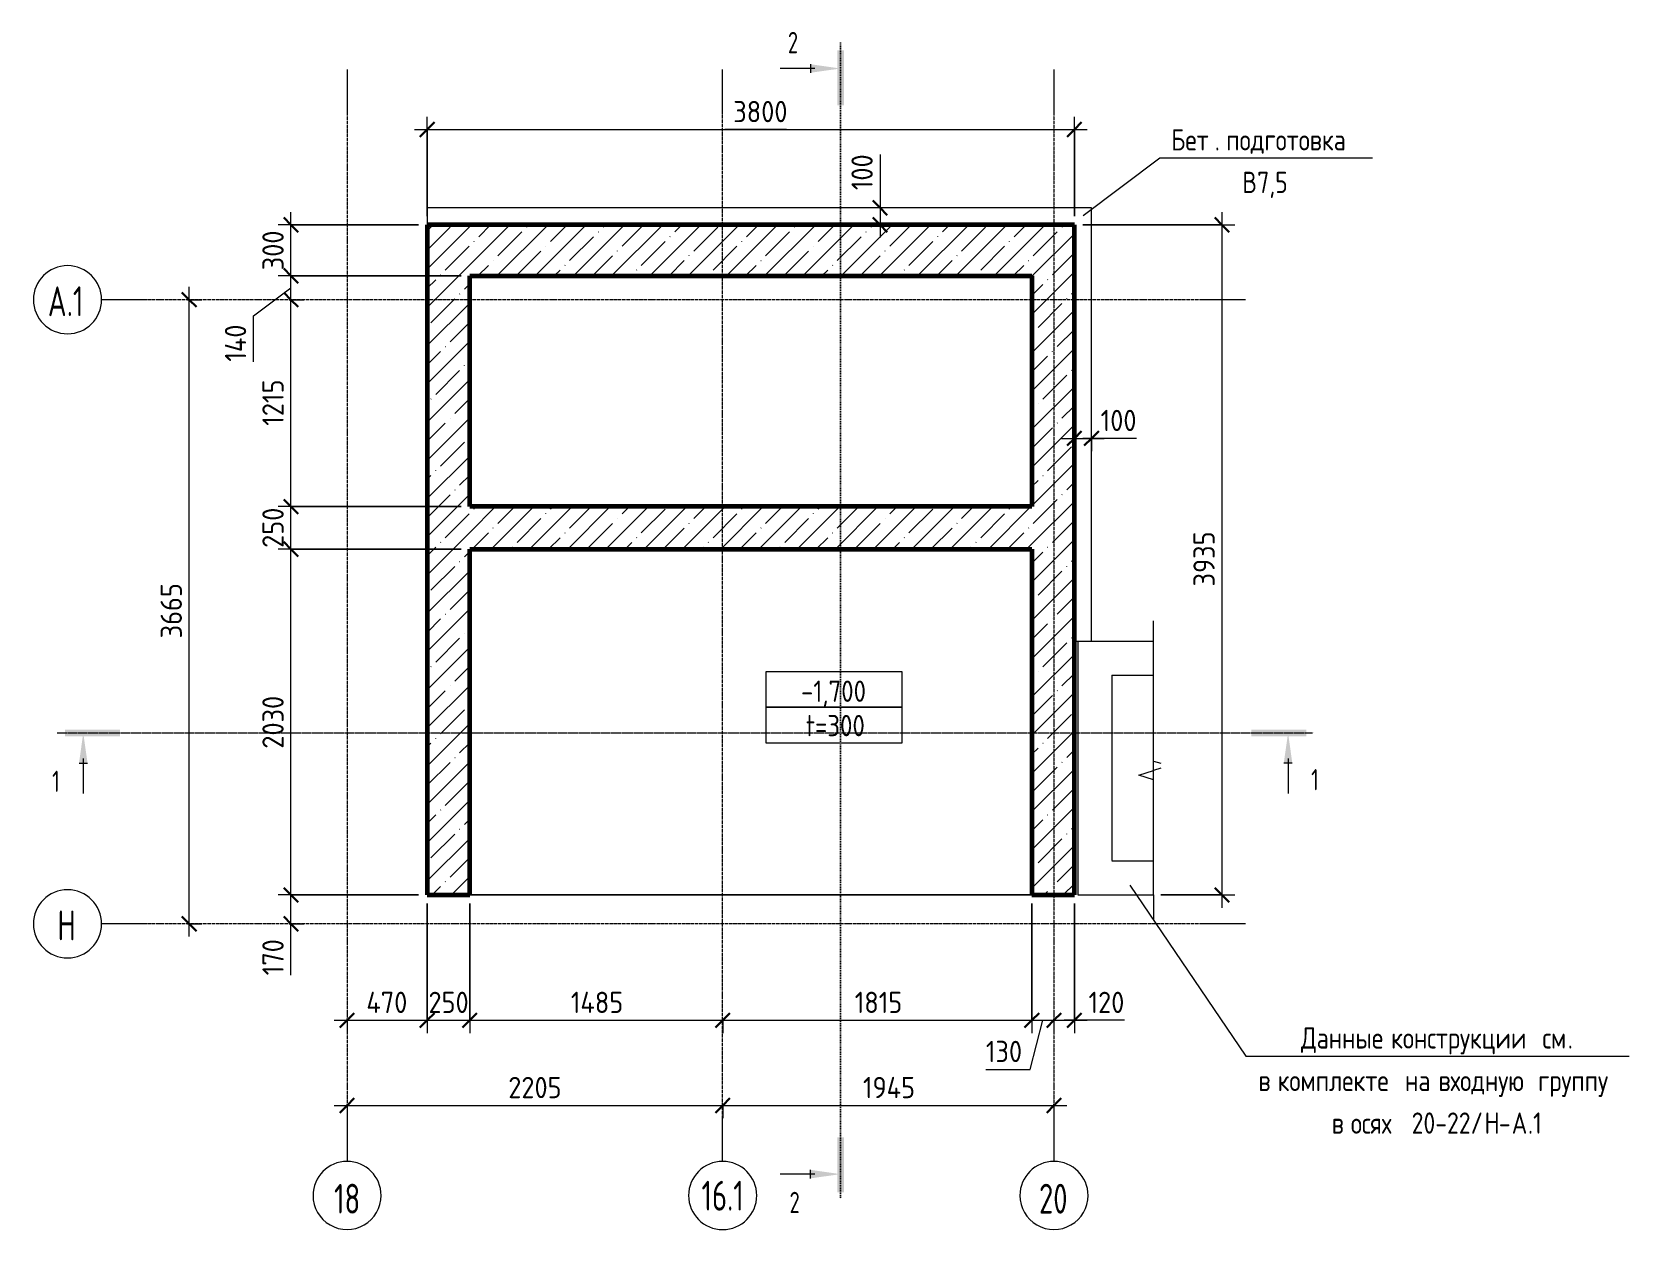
# Model space of a CAD drawing. Header units: millimetres. Extents: x 55945 to 93007, y -3829 to 32717.
# Drawn here: x 55945 to 65321, y 25676 to 32717 of the extents above.
import ezdxf

# ---------------------------------------------------------------- set-up
doc = ezdxf.new("R2010")
doc.units = ezdxf.units.MM
for name, pattern in [('01 Штриховая _2 мм_', [3, 2, -1]), ('02 Штрихпунктирная _20 мм_', [25, 20, -2.5, 0, -2.5]), ('04 Пунктир 10мм', [10, 0, -10])]:
    doc.linetypes.add(name, pattern=pattern)
for name, color, linetype, lineweight in [('AA_Dim', 7, 'Continuous', 9), ('AA_Dim-50', 7, 'Continuous', 9), ('AA_Linii', 7, 'Continuous', 9), ('AA_Oformlenie', 7, 'Continuous', 9), ('AA_Razrez', 7, 'Continuous', 9), ('AA_Vinoska', 7, 'Continuous', 9), ('AF_Pokritie', 7, 'Continuous', 9), ('AF_Stena', 7, 'Continuous', 60), ('AF_Stena_Опалубка', 253, 'Continuous', 20), ('KR_Fundament', 7, 'Continuous', 20), ('Оси', 7, 'Continuous', 9)]:
    doc.layers.add(name, color=color, linetype=linetype, lineweight=lineweight)
doc.styles.add('GOST Common', font='GOST_Common.ttf', dxfattribs={"width": 0.85, "height": 125})
doc.styles.add('ISOCPEUR', font='isocpeur.TTF', dxfattribs={"width": 0.7, "height": 175})
doc.styles.add('ISOCPEUR_1', font='isocpeur.TTF', dxfattribs={"width": 0.7, "height": 125})
doc.styles.add('ISOCPEUR_2', font='isocpeur.TTF', dxfattribs={"width": 0.9, "height": 125})
doc.styles.add('ISOCPEUR_3', font='isocpeur.TTF', dxfattribs={"width": 0.85, "height": 125})
doc.dimstyles.new('00_Точн_3_знака__прозр_', dxfattribs={"dimscale": 304.8, "dimtxt": 125.344371, "dimasz": 0.278871, "dimexe": 0.246063, "dimexo": 0.164042, "dimgap": 0.016404, "dimtad": 1, "dimdec": 3, "dimrnd": 0.001, "dimdsep": 46, "dimtxsty": 'ISOCPEUR_2', "dimblk1": 'OBLIQUE', "dimblk2": 'OBLIQUE', "dimsah": 1, "dimcen": 0.09, "dimdle": 0.246063, "dimazin": 0, "dimtfac": 1, "dimtdec": 4, "dimtix": 1, "dimtmove": 0, "dimatfit": 3, "dimfxl": 1, "dimtvp": 1, "dimtolj": 1, "dimtzin": 0, "dimlwd": 18, "dimlwe": 18, "dimarcsym": 2})
doc.dimstyles.new('00_Точн_3_знака__прозр__1', dxfattribs={"dimscale": 304.8, "dimtxt": 125.344371, "dimasz": 0.278871, "dimexe": 0.246063, "dimexo": 0.164042, "dimgap": 0.016404, "dimtad": 1, "dimdec": 3, "dimrnd": 0.001, "dimdsep": 46, "dimtxsty": 'ISOCPEUR_2', "dimblk1": 'OBLIQUE', "dimblk2": 'OBLIQUE', "dimsah": 1, "dimcen": 0.09, "dimdle": 0.246063, "dimazin": 0, "dimtfac": 1, "dimtdec": 4, "dimtix": 1, "dimtmove": 1, "dimatfit": 3, "dimfxl": 1, "dimtvp": 1, "dimtolj": 1, "dimtzin": 0, "dimlwd": 18, "dimlwe": 18, "dimarcsym": 2})
pattern_1 = [(45, (0, 0), (-112.2532, 112.2532), []), (45, (112.25, 0), (-112.2532, 112.2532), [198.438, -39.688, 1.676, -38.011])]

msp = doc.modelspace()

# ---------------------------------------------------------------- texts
at = {"layer": 'AA_Razrez', "char_height": 125, "attachment_point": 1, "style": 'ISOCPEUR_1'}
for s, insert, width in [('\\fISOCPEUR|b0|i0|c204|p34|;\\W.7;2', (60383.0736, 32717.4996), 75.759469), ('\\fISOCPEUR|b0|i0|c204|p34|;\\W.7;1', (56063.8175, 28379.8544), 53.312219), ('\\fISOCPEUR|b0|i0|c204|p34|;\\W.7;1', (63455.3645, 28389.4414), 53.312219), ('\\fISOCPEUR|b0|i0|c204|p34|;\\W.7;2', (60392.6607, 25906.6067), 75.759469)]:
    msp.add_mtext(s, dxfattribs=dict(at, insert=insert, width=width))
at = {"layer": 'AA_Vinoska', "char_height": 125, "attachment_point": 1}
for s, insert, width, style in [('Бет', (62633.4279, 32146.445), 310.052641, 'GOST Common'), ('подготовка', (62956.7156, 32146.445), 954.008125, 'GOST Common'), ('. ', (62889.2469, 32146.445), 81.772125, 'GOST Common'), ('\\fGOST Common|b0|i0|c204|p34|;\\W.85;В', (63050.9904, 31896.445), 105.622328, 'GOST Common'), ('7,5', (63138.1375, 31896.445), 228.280516, 'GOST Common'), ('-1,700', (60459.8005, 28908.5821), 477.004062, 'ISOCPEUR_3'), ('t=300', (60488.1755, 28706.7383), 446.339516, 'ISOCPEUR_3'), ('Данные', (63395.6178, 26872.6751), 596.255078, 'GOST Common'), ('\\fGOST Common|b0|i0|c204|p34|;\\W.85; ', (63887.5775, 26872.6751), 44.293234, 'GOST Common'), ('конструкции', (63924.123, 26872.6751), 1032.373078, 'GOST Common'), ('\\fGOST Common|b0|i0|c204|p34|;\\W.85; ', (64775.916, 26872.6751), 44.293234, 'GOST Common'), ('см', (64812.4616, 26872.6751), 180.580109, 'GOST Common'), ('\\fGOST Common|b0|i0|c204|p34|;\\W.85;.', (64961.4551, 26872.6751), 37.478891, 'GOST Common'), ('\\fGOST Common|b0|i0|c204|p34|;\\W.85;в', (63145.5053, 26622.6751), 91.993641, 'GOST Common'), ('\\fGOST Common|b0|i0|c204|p34|;\\W.85; ', (63221.4077, 26622.6751), 44.293234, 'GOST Common'), ('комплекте', (63257.9532, 26622.6751), 862.014484, 'GOST Common'), ('\\fGOST Common|b0|i0|c204|p34|;\\W.85; ', (63969.1863, 26622.6751), 44.293234, 'GOST Common'), ('на', (64005.7319, 26622.6751), 194.208797, 'GOST Common'), ('\\fGOST Common|b0|i0|c204|p34|;\\W.85; ', (64165.9702, 26622.6751), 44.293234, 'GOST Common'), ('входную', (64202.5157, 26622.6751), 664.398516, 'GOST Common'), ('\\fGOST Common|b0|i0|c204|p34|;\\W.85; ', (64750.6993, 26622.6751), 44.293234, 'GOST Common'), ('группу', (64787.2449, 26622.6751), 551.961844, 'GOST Common'), ('\\fGOST Common|b0|i0|c204|p34|;\\W.85; ', (63651.5077, 26372.6751), 44.293234, 'GOST Common'), (' 20-22/', (63980.4178, 26372.6751), 596.255078, 'GOST Common'), ('\\fGOST Common|b0|i0|c204|p34|;\\W.85;Н', (64472.3775, 26372.6751), 102.215156, 'GOST Common'), ('\\fGOST Common|b0|i0|c204|p34|;\\W.85;А', (64632.6157, 26372.6751), 115.843844, 'GOST Common'), ('.1', (64728.1965, 26372.6751), 102.215156, 'GOST Common'), ('\\fGOST Common|b0|i0|c204|p34|;\\W.85;в', (63575.6053, 26372.6751), 91.993641, 'GOST Common'), ('осях', (63688.0532, 26372.6751), 354.345875, 'GOST Common'), ('\\fGOST Common|b0|i0|c204|p34|;\\W.85;-', (64556.7134, 26372.6751), 91.993641, 'GOST Common')]:
    msp.add_mtext(s, dxfattribs=dict(at, insert=insert, width=width, style=style))
at = {"layer": 'Оси', "char_height": 175, "attachment_point": 1, "style": 'ISOCPEUR'}
for s, insert, width in [('\\fISOCPEUR|b0|i0|c204|p34|;\\W.7;А', (56038.5124, 31223.5763), 134.6835), ('.1', (56149.6374, 31223.5763), 120.653969), ('\\fISOCPEUR|b0|i0|c204|p34|;\\W.7;Н', (56094.1624, 27558.5763), 120.653969), ('18', (57718.6519, 25953.5796), 179.578), ('16.1', (59876.0963, 25971.2067), 300.231969), ('20', (61857.1019, 25953.5796), 207.637062)]:
    msp.add_mtext(s, dxfattribs=dict(at, insert=insert, width=width))

# ---------------------------------------------------------------- blocks, each defined once
blk = doc.blocks.new('011_ЛинияОбрыва _ЭлУзла_Линия_ - Тип 1-3758894-Схема расположения фундаментной плиты и вертикальных конструкций на отм_-0_890 входной группы в осях 18-20_Н-А_1')
at = {"layer": 'AA_Oformlenie'}
blk.add_line((0, 0), (1460, 0), dxfattribs=at)
blk = doc.blocks.new('Ось сетки - d_4мм-2765513-Схема расположения фундаментной плиты и вертикальных конструкций на отм_-0_890 входной группы в осях 18-20_Н-А_1')
at = {"layer": 'Оси'}
for start, end in [(360, 180), (360, 180), (180, 360), (180, 360)]:
    blk.add_arc((0, 0), 4, start, end, dxfattribs=at)
blk = doc.blocks.new('Разрез - Номер узла_ сзади-394133-Схема расположения фундаментной плиты и вертикальных конструкций на отм_-0_890 входной группы в осях 18-20_Н-А_1')
at = {"layer": 'AA_Razrez'}
for points in [[(7.33, 0.4), (7.33, -0.39), (0.87, -0.39), (0.87, 0.4)], [(3.5, -3.53), (2.5, -3.53), (3, 0)]]:
    blk.add_hatch(color=256, dxfattribs=at).paths.add_polyline_path(points)
for p, q in [((2.5, -3.53), (3.5, -3.53)), ((3, -3), (3, -7.1))]:
    blk.add_line(p, q, dxfattribs=at)
blk = doc.blocks.new('Разрез - Номер узла_ спереди-394134-Схема расположения фундаментной плиты и вертикальных конструкций на отм_-0_890 входной группы в осях 18-20_Н-А_1')
at = {"layer": 'AA_Razrez'}
for points in [[(7.33, 0.4), (7.33, -0.39), (0.87, -0.39), (0.87, 0.4)], [(3.5, -3.53), (2.5, -3.53), (3, 0)]]:
    blk.add_hatch(color=256, dxfattribs=at).paths.add_polyline_path(points)
for p, q in [((2.5, -3.53), (3.5, -3.53)), ((3, -3), (3, -7.1))]:
    blk.add_line(p, q, dxfattribs=at)
blk = doc.blocks.new('DIMBLOCK1-Схема расположения фундаментной плиты и вертикальных конструкций на отм_-0_890 входной группы в осях 18-20_Н-А_1')
at = {"layer": 'AA_Dim-50', "lineweight": 18}
for p, q in [((58265.1, 27600), (58265.1, 26838.5)), ((58265.1, 26913.5), (58265.1, 27600)), ((57720.1, 26913.5), (58265.1, 26913.5)), ((57795.1, 26923.6), (57795.1, 26838.5)), ((57795.1, 26913.5), (57795.1, 26923.6))]:
    blk.add_line(p, q, dxfattribs=at)
at = {"layer": 'AA_Dim-50', "lineweight": 30}
for p, q in [((57795.1, 26913.5), (57752.6, 26871)), ((57795.1, 26913.5), (57837.6, 26956)), ((58265.1, 26913.5), (58222.6, 26871)), ((58265.1, 26913.5), (58307.6, 26956))]:
    blk.add_line(p, q, dxfattribs=at)
at = {"layer": 'AA_Dim-50', "color": 0, "lineweight": 18, "insert": (57908.3, 27081.3), "char_height": 125, "width": 292.313, "attachment_point": 1, "line_spacing_factor": 1.135194, "style": 'ISOCPEUR_2'}
blk.add_mtext('470', dxfattribs=at)
blk = doc.blocks.new('_Oblique')
at = {"color": 0, "linetype": 'ByBlock', "lineweight": -2}
blk.add_line((-0.5, -0.5), (0.5, 0.5), dxfattribs=at)
blk = doc.blocks.new('DIMBLOCK2-Схема расположения фундаментной плиты и вертикальных конструкций на отм_-0_890 входной группы в осях 18-20_Н-А_1')
at = {"layer": 'AA_Dim-50', "lineweight": 18}
for p, q in [((58265.1, 27600), (58265.1, 26838.5)), ((58265.1, 26913.5), (58265.1, 27600)), ((58515.1, 27600), (58515.1, 26838.5)), ((58515.1, 26913.5), (58515.1, 27600)), ((58265.1, 26913.5), (58515.1, 26913.5))]:
    blk.add_line(p, q, dxfattribs=at)
at = {"layer": 'AA_Dim-50', "lineweight": 30}
for p, q in [((58265.1, 26913.5), (58222.6, 26871)), ((58265.1, 26913.5), (58307.6, 26956)), ((58515.1, 26913.5), (58472.6, 26871)), ((58515.1, 26913.5), (58557.6, 26956))]:
    blk.add_line(p, q, dxfattribs=at)
at = {"layer": 'AA_Dim-50', "color": 0, "lineweight": 18, "insert": (58273, 27081.3), "char_height": 125, "width": 280.961, "attachment_point": 1, "line_spacing_factor": 1.135194, "style": 'ISOCPEUR_2'}
blk.add_mtext('250', dxfattribs=at)
blk = doc.blocks.new('DIMBLOCK3-Схема расположения фундаментной плиты и вертикальных конструкций на отм_-0_890 входной группы в осях 18-20_Н-А_1')
at = {"layer": 'AA_Dim-50', "lineweight": 18}
for p, q in [((58515.1, 27600), (58515.1, 26838.5)), ((58515.1, 26913.5), (58515.1, 27600)), ((58515.1, 26913.5), (60000.1, 26913.5)), ((60000.1, 26923.6), (60000.1, 26838.5)), ((60000.1, 26913.5), (60000.1, 26923.6))]:
    blk.add_line(p, q, dxfattribs=at)
at = {"layer": 'AA_Dim-50', "lineweight": 30}
for p, q in [((58515.1, 26913.5), (58472.6, 26871)), ((58515.1, 26913.5), (58557.6, 26956)), ((60000.1, 26913.5), (59957.6, 26871)), ((60000.1, 26913.5), (60042.6, 26956))]:
    blk.add_line(p, q, dxfattribs=at)
at = {"layer": 'AA_Dim-50', "color": 0, "lineweight": 18, "insert": (59108.6, 27081.3), "char_height": 125, "width": 357.586, "attachment_point": 1, "line_spacing_factor": 1.135194, "style": 'ISOCPEUR_2'}
blk.add_mtext('1485', dxfattribs=at)
blk = doc.blocks.new('DIMBLOCK4-Схема расположения фундаментной плиты и вертикальных конструкций на отм_-0_890 входной группы в осях 18-20_Н-А_1')
at = {"layer": 'AA_Dim-50', "lineweight": 18}
for p, q in [((61815.1, 27600), (61815.1, 26838.5)), ((61815.1, 26913.5), (61815.1, 27600)), ((60000.1, 26923.6), (60000.1, 26838.5)), ((60000.1, 26913.5), (60000.1, 26923.6)), ((60000.1, 26913.5), (61815.1, 26913.5))]:
    blk.add_line(p, q, dxfattribs=at)
at = {"layer": 'AA_Dim-50', "lineweight": 30}
for p, q in [((60000.1, 26913.5), (59957.6, 26871)), ((60000.1, 26913.5), (60042.6, 26956)), ((61815.1, 26913.5), (61772.6, 26871)), ((61815.1, 26913.5), (61857.6, 26956))]:
    blk.add_line(p, q, dxfattribs=at)
at = {"layer": 'AA_Dim-50', "color": 0, "lineweight": 18, "insert": (60775.1, 27081.3), "char_height": 125, "width": 317.854, "attachment_point": 1, "line_spacing_factor": 1.135194, "style": 'ISOCPEUR_2'}
blk.add_mtext('1815', dxfattribs=at)
blk = doc.blocks.new('DIMBLOCK5-Схема расположения фундаментной плиты и вертикальных конструкций на отм_-0_890 входной группы в осях 18-20_Н-А_1')
at = {"layer": 'AA_Dim-50', "lineweight": 18}
for p, q in [((61815.1, 27600), (61815.1, 26838.5)), ((61815.1, 26913.5), (61815.1, 27600)), ((61805.8, 26625.5), (61880.1, 26913.5)), ((61815.1, 26913.5), (61945.1, 26913.5)), ((61945.1, 26923.6), (61945.1, 26838.5)), ((61945.1, 26913.5), (61945.1, 26923.6)), ((61545.3, 26625.5), (61805.8, 26625.5))]:
    blk.add_line(p, q, dxfattribs=at)
at = {"layer": 'AA_Dim-50', "lineweight": 30}
for p, q in [((61815.1, 26913.5), (61772.6, 26871)), ((61815.1, 26913.5), (61857.6, 26956)), ((61945.1, 26913.5), (61902.6, 26871)), ((61945.1, 26913.5), (61987.6, 26956))]:
    blk.add_line(p, q, dxfattribs=at)
at = {"layer": 'AA_Dim-50', "color": 0, "lineweight": 18, "insert": (61545.3, 26793.3), "char_height": 125, "width": 252.581, "attachment_point": 1, "line_spacing_factor": 1.135194, "style": 'ISOCPEUR_2'}
blk.add_mtext('130', dxfattribs=at)
blk = doc.blocks.new('DIMBLOCK6-Схема расположения фундаментной плиты и вертикальных конструкций на отм_-0_890 входной группы в осях 18-20_Н-А_1')
at = {"layer": 'AA_Dim-50', "lineweight": 18}
for p, q in [((62065.1, 27600), (62065.1, 26838.5)), ((62065.1, 26913.5), (62065.1, 27600)), ((61945.1, 26923.6), (61945.1, 26838.5)), ((61945.1, 26913.5), (61945.1, 26923.6)), ((61945.1, 26913.5), (62140.1, 26913.5)), ((62097.8, 26913.5), (62005.1, 26913.5)), ((62358.3, 26913.5), (62097.8, 26913.5))]:
    blk.add_line(p, q, dxfattribs=at)
at = {"layer": 'AA_Dim-50', "lineweight": 30}
for p, q in [((61945.1, 26913.5), (61902.6, 26871)), ((61945.1, 26913.5), (61987.6, 26956)), ((62065.1, 26913.5), (62022.6, 26871)), ((62065.1, 26913.5), (62107.6, 26956))]:
    blk.add_line(p, q, dxfattribs=at)
at = {"layer": 'AA_Dim-50', "color": 0, "lineweight": 18, "insert": (62147.8, 27081.3), "char_height": 125, "width": 252.581, "attachment_point": 1, "line_spacing_factor": 1.135194, "style": 'ISOCPEUR_2'}
blk.add_mtext('120', dxfattribs=at)
blk = doc.blocks.new('DIMBLOCK7-Схема расположения фундаментной плиты и вертикальных конструкций на отм_-0_890 входной группы в осях 18-20_Н-А_1')
at = {"layer": 'AA_Dim-50', "lineweight": 30}
for p, q in [((57465.6, 27650), (57423.1, 27692.5)), ((57465.6, 27650), (57508.1, 27607.5)), ((57465.6, 27480), (57423.1, 27522.5)), ((57465.6, 27480), (57508.1, 27437.5))]:
    blk.add_line(p, q, dxfattribs=at)
at = {"layer": 'AA_Dim-50', "lineweight": 18}
for p, q in [((58215.1, 27650), (57390.6, 27650)), ((57465.6, 27405), (57465.6, 27650)), ((57465.6, 27650), (58215.1, 27650)), ((57455.5, 27480), (57540.6, 27480)), ((57465.6, 27480), (57455.5, 27480)), ((57465.6, 27438.4), (57465.6, 27565)), ((57465.6, 27177.9), (57465.6, 27438.4))]:
    blk.add_line(p, q, dxfattribs=at)
at = {"layer": 'AA_Dim-50', "color": 0, "lineweight": 18, "insert": (57297.8, 27177.9), "char_height": 125, "width": 252.581, "attachment_point": 1, "rotation": 90, "line_spacing_factor": 1.135194, "style": 'ISOCPEUR_2'}
blk.add_mtext('170', dxfattribs=at)
blk = doc.blocks.new('DIMBLOCK8-Схема расположения фундаментной плиты и вертикальных конструкций на отм_-0_890 входной группы в осях 18-20_Н-А_1')
at = {"layer": 'AA_Dim-50', "lineweight": 18}
for p, q in [((58465.1, 29680), (57390.6, 29680)), ((57465.6, 27650), (57465.6, 29680)), ((57465.6, 29680), (58465.1, 29680)), ((58215.1, 27650), (57390.6, 27650)), ((57465.6, 27650), (58215.1, 27650))]:
    blk.add_line(p, q, dxfattribs=at)
at = {"layer": 'AA_Dim-50', "lineweight": 30}
for p, q in [((57465.6, 29680), (57423.1, 29722.5)), ((57465.6, 29680), (57508.1, 29637.5)), ((57465.6, 27650), (57423.1, 27692.5)), ((57465.6, 27650), (57508.1, 27607.5))]:
    blk.add_line(p, q, dxfattribs=at)
at = {"layer": 'AA_Dim-50', "color": 0, "lineweight": 18, "insert": (57297.8, 28508.9), "char_height": 125, "width": 374.614, "attachment_point": 1, "rotation": 90, "line_spacing_factor": 1.135194, "style": 'ISOCPEUR_2'}
blk.add_mtext('2030', dxfattribs=at)
blk = doc.blocks.new('DIMBLOCK9-Схема расположения фундаментной плиты и вертикальных конструкций на отм_-0_890 входной группы в осях 18-20_Н-А_1')
at = {"layer": 'AA_Dim-50', "lineweight": 18}
for p, q in [((58465.1, 29930), (57390.6, 29930)), ((57465.6, 29680), (57465.6, 29930)), ((57465.6, 29930), (58465.1, 29930)), ((58465.1, 29680), (57390.6, 29680)), ((57465.6, 29680), (58465.1, 29680))]:
    blk.add_line(p, q, dxfattribs=at)
at = {"layer": 'AA_Dim-50', "lineweight": 30}
for p, q in [((57465.6, 29930), (57423.1, 29972.5)), ((57465.6, 29930), (57508.1, 29887.5)), ((57465.6, 29680), (57423.1, 29722.5)), ((57465.6, 29680), (57508.1, 29637.5))]:
    blk.add_line(p, q, dxfattribs=at)
at = {"layer": 'AA_Dim-50', "color": 0, "lineweight": 18, "insert": (57297.8, 29687.9), "char_height": 125, "width": 280.961, "attachment_point": 1, "rotation": 90, "line_spacing_factor": 1.135194, "style": 'ISOCPEUR_2'}
blk.add_mtext('250', dxfattribs=at)
blk = doc.blocks.new('DIMBLOCK10-Схема расположения фундаментной плиты и вертикальных конструкций на отм_-0_890 входной группы в осях 18-20_Н-А_1')
at = {"layer": 'AA_Dim-50', "lineweight": 30}
for p, q in [((57465.6, 31145), (57423.1, 31187.5)), ((57465.6, 31145), (57508.1, 31102.5)), ((57465.6, 29930), (57423.1, 29972.5)), ((57465.6, 29930), (57508.1, 29887.5))]:
    blk.add_line(p, q, dxfattribs=at)
at = {"layer": 'AA_Dim-50', "lineweight": 18}
for p, q in [((57455.5, 31145), (57540.6, 31145)), ((57465.6, 31145), (57455.5, 31145)), ((57465.6, 29930), (57465.6, 31145)), ((58465.1, 29930), (57390.6, 29930)), ((57465.6, 29930), (58465.1, 29930))]:
    blk.add_line(p, q, dxfattribs=at)
at = {"layer": 'AA_Dim-50', "color": 0, "lineweight": 18, "insert": (57297.8, 30405.1), "char_height": 125, "width": 317.854, "attachment_point": 1, "rotation": 90, "line_spacing_factor": 1.135194, "style": 'ISOCPEUR_2'}
blk.add_mtext('1215', dxfattribs=at)
blk = doc.blocks.new('DIMBLOCK11-Схема расположения фундаментной плиты и вертикальных конструкций на отм_-0_890 входной группы в осях 18-20_Н-А_1')
at = {"layer": 'AA_Dim-50', "lineweight": 30}
for p, q in [((57465.6, 31285), (57423.1, 31327.5)), ((57465.6, 31285), (57508.1, 31242.5)), ((57465.6, 31145), (57423.1, 31187.5)), ((57465.6, 31145), (57508.1, 31102.5))]:
    blk.add_line(p, q, dxfattribs=at)
at = {"layer": 'AA_Dim-50', "lineweight": 18}
for p, q in [((58465.1, 31285), (57390.6, 31285)), ((57465.6, 31145), (57465.6, 31285)), ((57465.6, 31285), (58465.1, 31285)), ((57245.6, 31051.2), (57465.6, 31215)), ((57455.5, 31145), (57540.6, 31145)), ((57465.6, 31145), (57455.5, 31145)), ((57245.6, 30781.2), (57245.6, 31051.2))]:
    blk.add_line(p, q, dxfattribs=at)
at = {"layer": 'AA_Dim-50', "color": 0, "lineweight": 18, "insert": (57077.8, 30781.2), "char_height": 125, "width": 263.933, "attachment_point": 1, "rotation": 90, "line_spacing_factor": 1.135194, "style": 'ISOCPEUR_2'}
blk.add_mtext('140', dxfattribs=at)
blk = doc.blocks.new('DIMBLOCK12-Схема расположения фундаментной плиты и вертикальных конструкций на отм_-0_890 входной группы в осях 18-20_Н-А_1')
at = {"layer": 'AA_Dim-50', "lineweight": 30}
for p, q in [((57465.6, 31585), (57423.1, 31627.5)), ((57465.6, 31585), (57508.1, 31542.5)), ((57465.6, 31285), (57423.1, 31327.5)), ((57465.6, 31285), (57508.1, 31242.5))]:
    blk.add_line(p, q, dxfattribs=at)
at = {"layer": 'AA_Dim-50', "lineweight": 18}
for p, q in [((57465.6, 31285), (57465.6, 31660)), ((58215.1, 31585), (57390.6, 31585)), ((57465.6, 31585), (58215.1, 31585)), ((58465.1, 31285), (57390.6, 31285)), ((57465.6, 31285), (58465.1, 31285))]:
    blk.add_line(p, q, dxfattribs=at)
at = {"layer": 'AA_Dim-50', "color": 0, "lineweight": 18, "insert": (57297.8, 31317.9), "char_height": 125, "width": 280.961, "attachment_point": 1, "rotation": 90, "line_spacing_factor": 1.135194, "style": 'ISOCPEUR_2'}
blk.add_mtext('300', dxfattribs=at)
blk = doc.blocks.new('DIMBLOCK13-Схема расположения фундаментной плиты и вертикальных конструкций на отм_-0_890 входной группы в осях 18-20_Н-А_1')
at = {"layer": 'AA_Dim-50', "lineweight": 18}
for p, q in [((58265.1, 31635), (58265.1, 32219.5)), ((62065.1, 31635), (62065.1, 32219.5)), ((58190.1, 32144.5), (62140.1, 32144.5)), ((58265.1, 32144.5), (58265.1, 31635)), ((60012.2, 32144.5), (60165.1, 32144.5)), ((60374.4, 32144.5), (60012.2, 32144.5)), ((62065.1, 32144.5), (62065.1, 31635))]:
    blk.add_line(p, q, dxfattribs=at)
at = {"layer": 'AA_Dim-50', "lineweight": 30}
for p, q in [((58265.1, 32144.5), (58307.6, 32187)), ((62065.1, 32144.5), (62107.6, 32187)), ((58265.1, 32144.5), (58222.6, 32102)), ((62065.1, 32144.5), (62022.6, 32102))]:
    blk.add_line(p, q, dxfattribs=at)
at = {"layer": 'AA_Dim-50', "color": 0, "lineweight": 18, "insert": (60062.2, 32312.3), "char_height": 125, "width": 374.614, "attachment_point": 1, "line_spacing_factor": 1.135194, "style": 'ISOCPEUR_2'}
blk.add_mtext('3800', dxfattribs=at)
blk = doc.blocks.new('DIMBLOCK14-Схема расположения фундаментной плиты и вертикальных конструкций на отм_-0_890 входной группы в осях 18-20_Н-А_1')
at = {"layer": 'AA_Dim-50', "lineweight": 30}
for p, q in [((62931.5, 31585), (62889, 31627.5)), ((62931.5, 31585), (62974, 31542.5)), ((62931.5, 27650), (62889, 27692.5)), ((62931.5, 27650), (62974, 27607.5))]:
    blk.add_line(p, q, dxfattribs=at)
at = {"layer": 'AA_Dim-50', "lineweight": 18}
for p, q in [((62931.5, 31660), (62931.5, 27575)), ((62115.1, 31585), (63006.5, 31585)), ((62931.5, 31585), (62115.1, 31585)), ((62572.2, 27650), (63006.5, 27650)), ((62931.5, 27650), (62572.2, 27650))]:
    blk.add_line(p, q, dxfattribs=at)
at = {"layer": 'AA_Dim-50', "color": 0, "lineweight": 18, "insert": (62763.7, 29461.4), "char_height": 125, "width": 374.614, "attachment_point": 1, "rotation": 90, "line_spacing_factor": 1.135194, "style": 'ISOCPEUR_2'}
blk.add_mtext('3935', dxfattribs=at)
blk = doc.blocks.new('DIMBLOCK15-Схема расположения фундаментной плиты и вертикальных конструкций на отм_-0_890 входной группы в осях 18-20_Н-А_1')
at = {"layer": 'AA_Dim-50', "lineweight": 30}
for p, q in [((57795.1, 26413.6), (57837.6, 26456.1)), ((60000.1, 26413.6), (60042.6, 26456.1)), ((57795.1, 26413.6), (57752.6, 26371.1)), ((60000.1, 26413.6), (59957.6, 26371.1))]:
    blk.add_line(p, q, dxfattribs=at)
at = {"layer": 'AA_Dim-50', "lineweight": 18}
for p, q in [((57720.1, 26413.6), (60000.1, 26413.6)), ((57795.1, 26423.7), (57795.1, 26338.6)), ((57795.1, 26413.6), (57795.1, 26423.7)), ((60000.1, 26423.7), (60000.1, 26338.6)), ((60000.1, 26413.6), (60000.1, 26423.7))]:
    blk.add_line(p, q, dxfattribs=at)
at = {"layer": 'AA_Dim-50', "color": 0, "lineweight": 18, "insert": (58741.5, 26581.4), "char_height": 125, "width": 374.614, "attachment_point": 1, "line_spacing_factor": 1.135194, "style": 'ISOCPEUR_2'}
blk.add_mtext('2205', dxfattribs=at)
blk = doc.blocks.new('DIMBLOCK16-Схема расположения фундаментной плиты и вертикальных конструкций на отм_-0_890 входной группы в осях 18-20_Н-А_1')
at = {"layer": 'AA_Dim-50', "lineweight": 30}
for p, q in [((60000.1, 26413.6), (60042.6, 26456.1)), ((61945.1, 26413.6), (61987.6, 26456.1)), ((60000.1, 26413.6), (59957.6, 26371.1)), ((61945.1, 26413.6), (61902.6, 26371.1))]:
    blk.add_line(p, q, dxfattribs=at)
at = {"layer": 'AA_Dim-50', "lineweight": 18}
for p, q in [((60000.1, 26423.7), (60000.1, 26338.6)), ((60000.1, 26413.6), (60000.1, 26423.7)), ((60000.1, 26413.6), (62020.1, 26413.6)), ((61945.1, 26423.7), (61945.1, 26338.6)), ((61945.1, 26413.6), (61945.1, 26423.7))]:
    blk.add_line(p, q, dxfattribs=at)
at = {"layer": 'AA_Dim-50', "color": 0, "lineweight": 18, "insert": (60823.6, 26581.4), "char_height": 125, "width": 357.586, "attachment_point": 1, "line_spacing_factor": 1.135194, "style": 'ISOCPEUR_2'}
blk.add_mtext('1945', dxfattribs=at)
blk = doc.blocks.new('DIMBLOCK17-Схема расположения фундаментной плиты и вертикальных конструкций на отм_-0_890 входной группы в осях 18-20_Н-А_1')
at = {"layer": 'AA_Dim-50', "lineweight": 30}
for p, q in [((56868.2, 31145), (56825.7, 31187.5)), ((56868.2, 31145), (56910.7, 31102.5)), ((56868.2, 27480), (56825.7, 27522.5)), ((56868.2, 27480), (56910.7, 27437.5))]:
    blk.add_line(p, q, dxfattribs=at)
at = {"layer": 'AA_Dim-50', "lineweight": 18}
for p, q in [((56858.1, 31145), (56943.2, 31145)), ((56868.2, 31145), (56858.1, 31145)), ((56868.2, 27405), (56868.2, 31220)), ((56858.1, 27480), (56943.2, 27480)), ((56868.2, 27480), (56858.1, 27480))]:
    blk.add_line(p, q, dxfattribs=at)
at = {"layer": 'AA_Dim-50', "color": 0, "lineweight": 18, "insert": (56700.4, 29156.4), "char_height": 125, "width": 374.614, "attachment_point": 1, "rotation": 90, "line_spacing_factor": 1.135194, "style": 'ISOCPEUR_2'}
blk.add_mtext('3665', dxfattribs=at)
blk = doc.blocks.new('042_М_ФундПлиты_ТолщинаОтметка - 042_М_ФундПлиты_ТолщинаОтметка-647274-Схема расположения фундаментной плиты и вертикальных конструкций на отм_-0_890 входной группы в осях 18-20_Н-А_1')
at = {"layer": 'AA_Vinoska'}
for p, q in [((8, 4.17), (-8, 4.17)), ((-8, 4.17), (-8, 0)), ((8, 0), (8, 4.17)), ((8, 0), (-8, 0)), ((-8, 0), (-8, -4.17)), ((-8, 0), (8, 0)), ((8, -4.17), (8, 0)), ((-8, -4.17), (8, -4.17))]:
    blk.add_line(p, q, dxfattribs=at)
blk = doc.blocks.new('010_Текст с выноской - Текст 2 строки-3758931-Схема расположения фундаментной плиты и вертикальных конструкций на отм_-0_890 входной группы в осях 18-20_Н-А_1')
at = {"layer": 'AA_Vinoska'}
blk.add_line((-12.5, 0), (12.5, 0), dxfattribs=at)
blk = doc.blocks.new('DIMBLOCK18-Схема расположения фундаментной плиты и вертикальных конструкций на отм_-0_890 входной группы в осях 18-20_Н-А_1')
at = {"layer": 'AA_Dim-50', "lineweight": 18}
for p, q in [((61990.1, 30330.7), (62240.1, 30330.7)), ((62065.1, 30340.9), (62065.1, 30255.7)), ((62065.1, 30330.7), (62065.1, 30340.9)), ((62169.1, 30330.7), (62115.1, 30330.7)), ((62165.1, 30340.9), (62165.1, 30255.7)), ((62165.1, 30330.7), (62165.1, 30340.9)), ((62429.6, 30330.7), (62169.1, 30330.7))]:
    blk.add_line(p, q, dxfattribs=at)
at = {"layer": 'AA_Dim-50', "lineweight": 30}
for p, q in [((62065.1, 30330.7), (62022.6, 30288.2)), ((62065.1, 30330.7), (62107.6, 30373.2)), ((62165.1, 30330.7), (62122.6, 30288.2)), ((62165.1, 30330.7), (62207.6, 30373.2))]:
    blk.add_line(p, q, dxfattribs=at)
at = {"layer": 'AA_Dim-50', "color": 0, "lineweight": 18, "insert": (62219.1, 30498.6), "char_height": 125, "width": 252.581, "attachment_point": 1, "line_spacing_factor": 1.135194, "style": 'ISOCPEUR_2'}
blk.add_mtext('100', dxfattribs=at)
blk = doc.blocks.new('DIMBLOCK19-Схема расположения фундаментной плиты и вертикальных конструкций на отм_-0_890 входной группы в осях 18-20_Н-А_1')
at = {"layer": 'AA_Dim-50', "lineweight": 18}
for p, q in [((60923.9, 31998.7), (60923.9, 31738.2)), ((60923.9, 31760), (60923.9, 31510)), ((60923.9, 31738.2), (60923.9, 31635)), ((60934, 31685), (60848.9, 31685)), ((60923.9, 31685), (60934, 31685)), ((60934, 31585), (60848.9, 31585)), ((60923.9, 31585), (60934, 31585))]:
    blk.add_line(p, q, dxfattribs=at)
at = {"layer": 'AA_Dim-50', "lineweight": 30}
for p, q in [((60923.9, 31685), (60881.4, 31727.5)), ((60923.9, 31585), (60881.4, 31627.5)), ((60923.9, 31685), (60966.4, 31642.5)), ((60923.9, 31585), (60966.4, 31542.5))]:
    blk.add_line(p, q, dxfattribs=at)
at = {"layer": 'AA_Dim-50', "color": 0, "lineweight": 18, "insert": (60756.1, 31788.2), "char_height": 125, "width": 252.581, "attachment_point": 1, "rotation": 90, "line_spacing_factor": 1.135194, "style": 'ISOCPEUR_2'}
blk.add_mtext('100', dxfattribs=at)
blk = doc.blocks.new('010_Текст с выноской - Текст 3 строки-3690473-Схема расположения фундаментной плиты и вертикальных конструкций на отм_-0_890 входной группы в осях 18-20_Н-А_1')
at = {"layer": 'AA_Vinoska'}
blk.add_line((-22.5, 0), (22.5, 0), dxfattribs=at)

# ---------------------------------------------------------------- dimensions: what is measured, and where the dimension line sits
at = {"layer": 'AA_Dim', "lineweight": 18}
for base, p1, p2, override, picture, middle in [((62065.0616, 32144.4674), (58265.0616, 31585), (62065.0616, 31585), {"dimpost": '<>', "dimfxl": 3800}, 'DIMBLOCK13-Схема расположения фундаментной плиты и вертикальных конструкций на отм_-0_890 входной группы в осях 18-20_Н-А_1', (60249.5122, 32228.9739)), ((62165.0616, 30330.7465), (62065.0616, 30390.8506), (62165.0616, 30390.8506), {"dimpost": '<>', "dimfxl": 100}, 'DIMBLOCK18-Схема расположения фундаментной плиты и вертикальных конструкций на отм_-0_890 входной группы в осях 18-20_Н-А_1', (62345.3785, 30415.253)), ((61945.0616, 26913.4636), (61815.0616, 27650), (61945.0616, 26973.5677), {"dimpost": '<>', "dimfxl": 688.811087}, 'DIMBLOCK5-Схема расположения фундаментной плиты и вертикальных конструкций на отм_-0_890 входной группы в осях 18-20_Н-А_1', (61671.6386, 26709.96)), ((62065.0616, 26913.4636), (61945.0616, 26973.5677), (62065.0616, 27650), {"dimpost": '<>', "dimfxl": 686.99397}, 'DIMBLOCK6-Схема расположения фундаментной плиты и вертикальных конструкций на отм_-0_890 входной группы в осях 18-20_Н-А_1', (62274.1075, 26997.9701))]:
    dim = msp.add_linear_dim(base=base, p1=p1, p2=p2, dimstyle='00_Точн_3_знака__прозр__1', override=override, dxfattribs=at)
    dim.commit()
    dim.dimension.update_dxf_attribs({"geometry": picture, "text_midpoint": middle, "dimtype": 160})
for base, p1, p2, override, picture, middle in [((60923.9219, 31585), (60984.026, 31685), (60984.026, 31585), {"dimpost": '<>', "dimfxl": 100}, 'DIMBLOCK19-Схема расположения фундаментной плиты и вертикальных конструкций на отм_-0_890 входной группы в осях 18-20_Н-А_1', (60839.4154, 31914.5107)), ((57465.5991, 31285), (57405.495, 31145), (58515.0616, 31285), {"dimpost": '<>', "dimfxl": 1118.363966}, 'DIMBLOCK11-Схема расположения фундаментной плиты и вертикальных конструкций на отм_-0_890 входной группы в осях 18-20_Н-А_1', (57161.1185, 30913.1832)), ((57465.5991, 27650), (57405.495, 27480), (58265.0616, 27650), {"dimpost": '<>', "dimfxl": 876.216114}, 'DIMBLOCK7-Схема расположения фундаментной плиты и вертикальных конструкций на отм_-0_890 входной группы в осях 18-20_Н-А_1', (57381.0926, 27304.2177))]:
    dim = msp.add_linear_dim(base=base, p1=p1, p2=p2, angle=90, dimstyle='00_Точн_3_знака__прозр__1', override=override, dxfattribs=at)
    dim.commit()
    dim.dimension.update_dxf_attribs({"geometry": picture, "text_midpoint": middle, "dimtype": 160, "text_rotation": 90})
for base, p1, p2, override, picture, middle in [((57465.5991, 31585), (58515.0616, 31285), (58265.0616, 31585), {"dimpost": '<>', "dimfxl": 390.512484}, 'DIMBLOCK12-Схема расположения фундаментной плиты и вертикальных конструкций на отм_-0_890 входной группы в осях 18-20_Н-А_1', (57398.0991, 31435)), ((62931.5107, 27650), (62065.0616, 31585), (62522.1742, 27650), {"dimpost": '<>', "dimfxl": 3961.461467}, 'DIMBLOCK14-Схема расположения фундаментной плиты и вертикальных конструкций на отм_-0_890 входной группы в осях 18-20_Н-А_1', (62864.0107, 29617.5)), ((56868.2171, 31145), (56808.113, 27480), (56808.113, 31145), {"dimpost": '<>', "dimfxl": 3665}, 'DIMBLOCK17-Схема расположения фундаментной плиты и вертикальных конструкций на отм_-0_890 входной группы в осях 18-20_Н-А_1', (56800.7171, 29312.5)), ((57465.5991, 31145), (58515.0616, 29930), (57405.495, 31145), {"dimpost": '<>', "dimfxl": 1645.406624}, 'DIMBLOCK10-Схема расположения фундаментной плиты и вертикальных конструкций на отм_-0_890 входной группы в осях 18-20_Н-А_1', (57398.0991, 30537.5)), ((57465.5991, 29930), (58515.0616, 29680), (58515.0616, 29930), {"dimpost": '<>', "dimfxl": 250}, 'DIMBLOCK9-Схема расположения фундаментной плиты и вертикальных конструкций на отм_-0_890 входной группы в осях 18-20_Н-А_1', (57398.0991, 29805)), ((57465.5991, 29680), (58265.0616, 27650), (58515.0616, 29680), {"dimpost": '<>', "dimfxl": 2045.336158}, 'DIMBLOCK8-Схема расположения фундаментной плиты и вертикальных конструкций на отм_-0_890 входной группы в осях 18-20_Н-А_1', (57398.0991, 28665))]:
    dim = msp.add_linear_dim(base=base, p1=p1, p2=p2, angle=90, dimstyle='00_Точн_3_знака__прозр_', override=override, dxfattribs=at)
    dim.commit()
    dim.dimension.update_dxf_attribs({"geometry": picture, "text_midpoint": middle})
for base, p1, p2, override, picture, middle in [((58265.0616, 26913.4636), (57795.0616, 26973.5677), (58265.0616, 27650), {"dimpost": '<>', "dimfxl": 823.687267}, 'DIMBLOCK1-Схема расположения фундаментной плиты и вертикальных конструкций на отм_-0_890 входной группы в осях 18-20_Н-А_1', (58030.0616, 26980.9636)), ((58515.0616, 26913.4636), (58265.0616, 27650), (58515.0616, 27650), {"dimpost": '<>', "dimfxl": 250}, 'DIMBLOCK2-Схема расположения фундаментной плиты и вертикальных конструкций на отм_-0_890 входной группы в осях 18-20_Н-А_1', (58390.0616, 26980.9636)), ((60000.0616, 26913.4636), (58515.0616, 27650), (60000.0616, 26973.5677), {"dimpost": '<>', "dimfxl": 1631.804435}, 'DIMBLOCK3-Схема расположения фундаментной плиты и вертикальных конструкций на отм_-0_890 входной группы в осях 18-20_Н-А_1', (59257.5616, 26980.9636)), ((61815.0616, 26913.4636), (60000.0616, 26973.5677), (61815.0616, 27650), {"dimpost": '<>', "dimfxl": 1936.952688}, 'DIMBLOCK4-Схема расположения фундаментной плиты и вертикальных конструкций на отм_-0_890 входной группы в осях 18-20_Н-А_1', (60907.5616, 26980.9636)), ((60000.0616, 26413.5674), (57795.0616, 26473.6714), (60000.0616, 26473.6714), {"dimpost": '<>', "dimfxl": 2205}, 'DIMBLOCK15-Схема расположения фундаментной плиты и вертикальных конструкций на отм_-0_890 входной группы в осях 18-20_Н-А_1', (58897.5616, 26481.0674)), ((61945.0616, 26413.5674), (60000.0616, 26473.6714), (61945.0616, 26473.6714), {"dimpost": '<>', "dimfxl": 1945}, 'DIMBLOCK16-Схема расположения фундаментной плиты и вертикальных конструкций на отм_-0_890 входной группы в осях 18-20_Н-А_1', (60972.5616, 26481.0674))]:
    dim = msp.add_linear_dim(base=base, p1=p1, p2=p2, dimstyle='00_Точн_3_знака__прозр_', override=override, dxfattribs=at)
    dim.commit()
    dim.dimension.update_dxf_attribs({"geometry": picture, "text_midpoint": middle})

# ---------------------------------------------------------------- hatches: boundary and pattern name
at = {"layer": 'AF_Stena', "lineweight": 9}
h = msp.add_hatch(dxfattribs=at)
h.set_pattern_fill('FP_1', color=256, style=0, pattern_type=2)
h.set_pattern_definition(pattern_1)
h.paths.add_polyline_path([(58265.0616, 27650), (58515.0616, 27650), (58515.0616, 31585), (58265.0616, 31585)])
h = msp.add_hatch(dxfattribs=at)
h.set_pattern_fill('FP_1', color=256, style=0, pattern_type=2)
h.set_pattern_definition(pattern_1)
h.paths.add_polyline_path([(61815.0616, 31285), (62065.0616, 31285), (62065.0616, 31585), (58515.0616, 31585), (58515.0616, 31285)])
h = msp.add_hatch(dxfattribs=at)
h.set_pattern_fill('FP_1', color=256, style=0, pattern_type=2)
h.set_pattern_definition(pattern_1)
h.paths.add_polyline_path([(61815.0616, 27650), (62065.0616, 27650), (62065.0616, 31285), (61815.0616, 31285), (61815.0616, 29680)])
h = msp.add_hatch(dxfattribs=at)
h.set_pattern_fill('FP_1', color=256, style=0, pattern_type=2)
h.set_pattern_definition(pattern_1)
h.paths.add_polyline_path([(61815.0616, 29680), (61815.0616, 29930), (58515.0616, 29930), (58515.0616, 29680)])

# ---------------------------------------------------------------- linework, layer by layer
at = {"layer": 'AA_Linii', "linetype": '01 Штриховая _2 мм_', "lineweight": 20}
for p, q in [((62085.0616, 29140), (62085.0616, 27650)), ((62085.0616, 29140), (62530.0616, 29140)), ((62285.0616, 28940), (62285.0616, 27850)), ((62285.0616, 28940), (62530.0616, 28940)), ((62285.0616, 27850), (62530.0616, 27850)), ((62085.0616, 27650), (62470.0616, 27650)), ((62085.0616, 27650), (62530.0616, 27650))]:
    msp.add_line(p, q, dxfattribs=at)
at = {"layer": 'AA_Razrez', "linetype": '04 Пунктир 10мм'}
for p, q in [((60692.1172, 32652.769), (60692.1172, 25860.3686)), ((56096.3387, 28601.0385), (63469.3933, 28601.0385))]:
    msp.add_line(p, q, dxfattribs=at)
at = {"layer": 'AA_Vinoska'}
for p, q in [((62115.959, 31638.7512), (62566.0137, 31977.3298)), ((62530.0616, 29110), (62530.0616, 29260)), ((62530.0616, 28436.3087), (62571.5414, 28422.8311)), ((62443.4591, 28352.5), (62530.0616, 28380)), ((62530.0616, 28325), (62443.4591, 28352.5)), ((62571.5414, 28393.4776), (62530.0616, 28380)), ((62391.0255, 27706.4366), (63071.3037, 26703.5599)), ((62530.0616, 27650), (62530.0616, 27500))]:
    msp.add_line(p, q, dxfattribs=at)
at = {"layer": 'AF_Pokritie'}
for p, q in [((58265.0616, 31685), (58265.0616, 27650)), ((62165.0616, 31685), (58265.0616, 31685)), ((62165.0616, 31685), (58265.0616, 31685)), ((58265.0616, 31685), (58265.0616, 27650)), ((62165.0616, 29140), (62165.0616, 31685)), ((62165.0616, 29140), (62165.0616, 31685)), ((62065.0616, 29140), (62165.0616, 29140)), ((62065.0616, 27650), (62065.0616, 29140)), ((62065.0616, 27650), (62065.0616, 29140)), ((62065.0616, 29140), (62165.0616, 29140)), ((58265.0616, 27650), (62065.0616, 27650)), ((58265.0616, 27650), (62065.0616, 27650))]:
    msp.add_line(p, q, dxfattribs=at)
at = {"layer": 'AF_Stena_Опалубка', "lineweight": 60}
for p, q in [((58515.0616, 31585), (58265.0616, 31585)), ((58265.0616, 31585), (58265.0616, 27650)), ((62065.0616, 31585), (58515.0616, 31585)), ((62065.0616, 31285), (62065.0616, 31585)), ((58515.0616, 29930), (58515.0616, 31285)), ((58515.0616, 31285), (61815.0616, 31285)), ((61815.0616, 31285), (61815.0616, 29930)), ((62065.0616, 27650), (62065.0616, 31285)), ((61815.0616, 29930), (58515.0616, 29930)), ((58515.0616, 27650), (58515.0616, 29680)), ((58515.0616, 29680), (61815.0616, 29680)), ((61815.0616, 29680), (61815.0616, 27650)), ((58265.0616, 27650), (58515.0616, 27650)), ((61815.0616, 27650), (62065.0616, 27650))]:
    msp.add_line(p, q, dxfattribs=at)
at = {"layer": 'AF_Stena_Опалубка'}
for p, q in [((58515.0616, 31585), (58265.0616, 31585)), ((58265.0616, 31585), (58265.0616, 27650)), ((62065.0616, 31585), (58515.0616, 31585)), ((62065.0616, 31585), (62065.0616, 31285)), ((58515.0616, 29930), (58515.0616, 31285)), ((58515.0616, 31285), (61815.0616, 31285)), ((61815.0616, 31285), (61815.0616, 29930)), ((62065.0616, 27650), (62065.0616, 31285)), ((61815.0616, 29930), (58515.0616, 29930)), ((58515.0616, 27650), (58515.0616, 29680)), ((58515.0616, 29680), (61815.0616, 29680)), ((61815.0616, 29680), (61815.0616, 27650)), ((58515.0616, 27650), (58265.0616, 27650)), ((62065.0616, 27650), (61815.0616, 27650))]:
    msp.add_line(p, q, dxfattribs=at)
at = {"layer": 'KR_Fundament'}
for p, q in [((58265.0616, 27650), (58265.0616, 31585)), ((58265.0616, 31585), (62065.0616, 31585)), ((62065.0616, 31585), (58265.0616, 31585)), ((58265.0616, 31585), (58265.0616, 27650)), ((62065.0616, 31585), (62065.0616, 29140)), ((62065.0616, 27650), (62065.0616, 31585)), ((62065.0616, 29140), (62065.0616, 27650)), ((62065.0616, 27650), (58265.0616, 27650)), ((58265.0616, 27650), (62065.0616, 27650))]:
    msp.add_line(p, q, dxfattribs=at)
at = {"layer": 'Оси'}
for p, q in [((57795.0616, 32496.2062), (57795.0616, 32246.2062)), ((60000.0616, 32246.2062), (60000.0616, 32496.2062)), ((61945.0616, 32496.2062), (61945.0616, 32246.2062)), ((56603.901, 31145), (56353.901, 31145)), ((63068.5841, 31145), (62818.5841, 31145)), ((56603.901, 27480), (56353.901, 27480)), ((63068.5841, 27480), (62818.5841, 27480)), ((57795.0616, 26334.9765), (57795.0616, 26084.9765)), ((60000.0616, 26084.9765), (60000.0616, 26334.9765)), ((61945.0616, 26334.9765), (61945.0616, 26084.9765))]:
    msp.add_line(p, q, dxfattribs=at)
at = {"layer": 'Оси', "linetype": '02 Штрихпунктирная _20 мм_'}
for p, q in [((57795.0616, 32246.2062), (57795.0616, 26334.9765)), ((60000.0616, 26334.9765), (60000.0616, 32246.2062)), ((61945.0616, 32246.2062), (61945.0616, 26334.9765)), ((62818.5841, 31145), (56603.901, 31145)), ((62818.5841, 27480), (56603.901, 27480))]:
    msp.add_line(p, q, dxfattribs=at)

# ---------------------------------------------------------------- block references
at = {"layer": 'AA_Oformlenie', "rotation": 90}
msp.add_blockref('011_ЛинияОбрыва _ЭлУзла_Линия_ - Тип 1-3758894-Схема расположения фундаментной плиты и вертикальных конструкций на отм_-0_890 входной группы в осях 18-20_Н-А_1', (62530.0616, 27650), dxfattribs=at)
at = {"layer": 'AA_Razrez', "xscale": 49.99999999999998, "yscale": 49.99999999999998, "zscale": 49.99999999999998, "rotation": 269.9999999999996}
msp.add_blockref('Разрез - Номер узла_ спереди-394134-Схема расположения фундаментной плиты и вертикальных конструкций на отм_-0_890 входной группы в осях 18-20_Н-А_1', (60692.1172, 32652.769), dxfattribs=at)
at = {"layer": 'AA_Razrez', "xscale": 49.99999999999998, "yscale": 49.99999999999998, "zscale": 49.99999999999998}
msp.add_blockref('Разрез - Номер узла_ спереди-394134-Схема расположения фундаментной плиты и вертикальных конструкций на отм_-0_890 входной группы в осях 18-20_Н-А_1', (56096.3387, 28601.0385), dxfattribs=at)
at = {"layer": 'AA_Razrez', "extrusion": (0, 0, -1), "xscale": 49.99999999999998, "yscale": 49.99999999999998, "zscale": 49.99999999999998}
msp.add_blockref('Разрез - Номер узла_ сзади-394133-Схема расположения фундаментной плиты и вертикальных конструкций на отм_-0_890 входной группы в осях 18-20_Н-А_1', (-63469.3933, 28601.0385), dxfattribs=at)
at = {"layer": 'AA_Razrez', "extrusion": (0, 0, -1), "xscale": 49.99999999999998, "yscale": 49.99999999999998, "zscale": 49.99999999999998, "rotation": 90.00000000000053}
msp.add_blockref('Разрез - Номер узла_ сзади-394133-Схема расположения фундаментной плиты и вертикальных конструкций на отм_-0_890 входной группы в осях 18-20_Н-А_1', (-60692.1172, 25860.3686), dxfattribs=at)
at = {"layer": 'AA_Vinoska'}
for name, p, xscale, yscale, zscale in [('010_Текст с выноской - Текст 2 строки-3758931-Схема расположения фундаментной плиты и вертикальных конструкций на отм_-0_890 входной группы в осях 18-20_Н-А_1', (63191.0137, 31977.3298), 50, 50, 50), ('042_М_ФундПлиты_ТолщинаОтметка - 042_М_ФундПлиты_ТолщинаОтметка-647274-Схема расположения фундаментной плиты и вертикальных конструкций на отм_-0_890 входной группы в осях 18-20_Н-А_1', (60653.0173, 28752.0757), 49.99999999999998, 49.99999999999998, 49.99999999999998), ('010_Текст с выноской - Текст 3 строки-3690473-Схема расположения фундаментной плиты и вертикальных конструкций на отм_-0_890 входной группы в осях 18-20_Н-А_1', (64196.3037, 26703.5599), 50, 50, 50)]:
    msp.add_blockref(name, p, dxfattribs=dict(at, xscale=xscale, yscale=yscale, zscale=zscale))
at = {"layer": 'Оси', "xscale": 49.99999999999998, "yscale": 49.99999999999998, "zscale": 49.99999999999998}
for p, rotation in [((56153.901, 31145), 89.99999999999982), ((56153.901, 27480), 89.99999999999982), ((57795.0616, 25884.9765), 180), ((61945.0616, 25884.9765), 180)]:
    msp.add_blockref('Ось сетки - d_4мм-2765513-Схема расположения фундаментной плиты и вертикальных конструкций на отм_-0_890 входной группы в осях 18-20_Н-А_1', p, dxfattribs=dict(at, rotation=rotation))
msp.add_blockref('Ось сетки - d_4мм-2765513-Схема расположения фундаментной плиты и вертикальных конструкций на отм_-0_890 входной группы в осях 18-20_Н-А_1', (60000.0616, 25884.9765), dxfattribs=at)

msp.set_redraw_order([(e.dxf.handle, doc.entitydb.next_handle()) for e in msp.query("TEXT MTEXT ATTDEF DIMENSION ARC_DIMENSION")])  # texts and dimensions are drawn at this point

doc.saveas('drawing.dxf')
